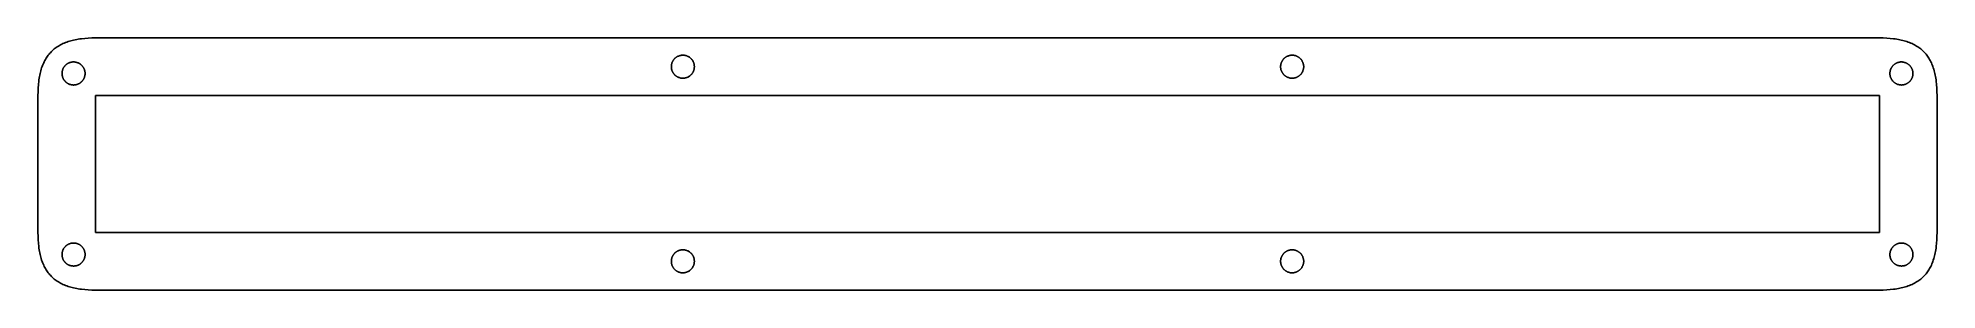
# Model space of a CAD drawing. Header units: millimetres. Extents: x 499 to 763, y 110 to 145.
import ezdxf

# ---------------------------------------------------------------- set-up
doc = ezdxf.new("R2010")
doc.units = ezdxf.units.MM
for name, color, linetype, true_color in [('bigger_exterior', 76, 'Continuous', 0x307816), ('interio_boundary', 76, 'Continuous', 0x307816), ('new_screws_big', 76, 'Continuous', 0x307816)]:
    doc.layers.add(name, color=color, linetype=linetype, true_color=true_color)

msp = doc.modelspace()

# ---------------------------------------------------------------- linework, layer by layer
at = {"layer": 'bigger_exterior'}
for p, q in [((500.41, 142.51), (500.3, 142.37)), ((500.51, 142.64), (500.41, 142.51)), ((500.62, 142.77), (500.51, 142.64)), ((500.74, 142.9), (500.62, 142.77)), ((500.86, 143.02), (500.74, 142.9)), ((500.98, 143.14), (500.86, 143.02)), ((501.11, 143.26), (500.98, 143.14)), ((501.24, 143.37), (501.11, 143.26)), ((501.38, 143.48), (501.24, 143.37)), ((501.52, 143.58), (501.38, 143.48)), ((501.66, 143.68), (501.52, 143.58)), ((501.81, 143.77), (501.66, 143.68)), ((501.96, 143.86), (501.81, 143.77)), ((502.12, 143.95), (501.96, 143.86)), ((502.28, 144.03), (502.12, 143.95)), ((502.45, 144.11), (502.28, 144.03)), ((502.62, 144.19), (502.45, 144.11)), ((502.79, 144.26), (502.62, 144.19)), ((502.97, 144.33), (502.79, 144.26)), ((503.15, 144.39), (502.97, 144.33)), ((503.34, 144.45), (503.15, 144.39)), ((503.53, 144.5), (503.34, 144.45)), ((503.73, 144.56), (503.53, 144.5)), ((503.93, 144.6), (503.73, 144.56)), ((504.14, 144.65), (503.93, 144.6)), ((504.35, 144.69), (504.14, 144.65)), ((504.57, 144.73), (504.35, 144.69)), ((504.79, 144.76), (504.57, 144.73)), ((505.01, 144.79), (504.79, 144.76)), ((505.47, 144.84), (505.01, 144.79)), ((505.96, 144.88), (505.47, 144.84)), ((506.46, 144.9), (505.96, 144.88)), ((506.98, 144.9), (506.46, 144.9)), ((754.63, 144.9), (506.98, 144.9)), ((755.15, 144.9), (754.63, 144.9)), ((755.65, 144.88), (755.15, 144.9)), ((756.13, 144.84), (755.65, 144.88)), ((756.6, 144.79), (756.13, 144.84)), ((756.82, 144.76), (756.6, 144.79)), ((757.04, 144.73), (756.82, 144.76)), ((757.26, 144.69), (757.04, 144.73)), ((757.47, 144.65), (757.26, 144.69)), ((757.67, 144.6), (757.47, 144.65)), ((757.88, 144.56), (757.67, 144.6)), ((758.07, 144.5), (757.88, 144.56)), ((758.27, 144.45), (758.07, 144.5)), ((758.45, 144.39), (758.27, 144.45)), ((758.64, 144.33), (758.45, 144.39)), ((758.82, 144.26), (758.64, 144.33)), ((758.99, 144.19), (758.82, 144.26)), ((759.16, 144.11), (758.99, 144.19)), ((759.33, 144.03), (759.16, 144.11)), ((759.49, 143.95), (759.33, 144.03)), ((759.65, 143.86), (759.49, 143.95)), ((759.8, 143.77), (759.65, 143.86)), ((759.95, 143.68), (759.8, 143.77)), ((760.09, 143.58), (759.95, 143.68)), ((760.23, 143.48), (760.09, 143.58)), ((760.37, 143.37), (760.23, 143.48)), ((760.5, 143.26), (760.37, 143.37)), ((760.63, 143.14), (760.5, 143.26)), ((760.75, 143.02), (760.63, 143.14)), ((760.87, 142.9), (760.75, 143.02)), ((760.98, 142.77), (760.87, 142.9)), ((761.1, 142.64), (760.98, 142.77)), ((761.2, 142.51), (761.1, 142.64)), ((761.3, 142.37), (761.2, 142.51)), ((499.23, 139.74), (499.19, 139.53)), ((499.28, 139.95), (499.23, 139.74)), ((499.33, 140.15), (499.28, 139.95)), ((499.38, 140.35), (499.33, 140.15)), ((499.43, 140.54), (499.38, 140.35)), ((499.49, 140.73), (499.43, 140.54)), ((499.56, 140.91), (499.49, 140.73)), ((499.62, 141.09), (499.56, 140.91)), ((499.69, 141.27), (499.62, 141.09)), ((499.77, 141.44), (499.69, 141.27)), ((499.85, 141.6), (499.77, 141.44)), ((499.93, 141.76), (499.85, 141.6)), ((500.02, 141.92), (499.93, 141.76)), ((500.11, 142.07), (500.02, 141.92)), ((500.2, 142.22), (500.11, 142.07)), ((500.3, 142.37), (500.2, 142.22)), ((761.4, 142.22), (761.3, 142.37)), ((761.5, 142.07), (761.4, 142.22)), ((761.59, 141.92), (761.5, 142.07)), ((761.68, 141.76), (761.59, 141.92)), ((761.76, 141.6), (761.68, 141.76)), ((761.84, 141.44), (761.76, 141.6)), ((761.91, 141.27), (761.84, 141.44)), ((761.98, 141.09), (761.91, 141.27)), ((762.05, 140.91), (761.98, 141.09)), ((762.11, 140.73), (762.05, 140.91)), ((762.17, 140.54), (762.11, 140.73)), ((762.23, 140.35), (762.17, 140.54)), ((762.28, 140.15), (762.23, 140.35)), ((762.33, 139.95), (762.28, 140.15)), ((762.38, 139.74), (762.33, 139.95)), ((762.42, 139.53), (762.38, 139.74)), ((498.99, 137.42), (498.98, 136.9)), ((499.01, 137.93), (498.99, 137.42)), ((499.04, 138.41), (499.01, 137.93)), ((499.09, 138.87), (499.04, 138.41)), ((499.12, 139.1), (499.09, 138.87)), ((499.15, 139.32), (499.12, 139.1)), ((499.19, 139.53), (499.15, 139.32)), ((762.45, 139.32), (762.42, 139.53)), ((762.49, 139.1), (762.45, 139.32)), ((762.52, 138.87), (762.49, 139.1)), ((762.57, 138.41), (762.52, 138.87)), ((762.6, 137.93), (762.57, 138.41)), ((762.62, 137.42), (762.6, 137.93)), ((762.63, 136.9), (762.62, 137.42)), ((498.98, 136.9), (498.98, 117.85)), ((762.63, 117.85), (762.63, 136.9)), ((498.98, 117.85), (498.99, 117.33)), ((498.99, 117.33), (499.01, 116.83)), ((499.01, 116.83), (499.04, 116.35)), ((499.04, 116.35), (499.09, 115.89)), ((762.52, 115.89), (762.57, 116.35)), ((762.57, 116.35), (762.6, 116.83)), ((762.6, 116.83), (762.62, 117.33)), ((762.62, 117.33), (762.63, 117.85)), ((499.09, 115.89), (499.12, 115.66)), ((499.12, 115.66), (499.15, 115.44)), ((499.15, 115.44), (499.19, 115.23)), ((499.19, 115.23), (499.23, 115.01)), ((499.23, 115.01), (499.28, 114.81)), ((499.28, 114.81), (499.33, 114.61)), ((499.33, 114.61), (499.38, 114.41)), ((499.38, 114.41), (499.43, 114.22)), ((499.43, 114.22), (499.49, 114.03)), ((499.49, 114.03), (499.56, 113.84)), ((499.56, 113.84), (499.62, 113.67)), ((499.62, 113.67), (499.69, 113.49)), ((499.69, 113.49), (499.77, 113.32)), ((761.84, 113.32), (761.91, 113.49)), ((761.91, 113.49), (761.98, 113.67)), ((761.98, 113.67), (762.05, 113.84)), ((762.05, 113.84), (762.11, 114.03)), ((762.11, 114.03), (762.17, 114.22)), ((762.17, 114.22), (762.23, 114.41)), ((762.23, 114.41), (762.28, 114.61)), ((762.28, 114.61), (762.33, 114.81)), ((762.33, 114.81), (762.38, 115.01)), ((762.38, 115.01), (762.42, 115.23)), ((762.42, 115.23), (762.45, 115.44)), ((762.45, 115.44), (762.49, 115.66)), ((762.49, 115.66), (762.52, 115.89)), ((499.77, 113.32), (499.85, 113.15)), ((499.85, 113.15), (499.93, 112.99)), ((499.93, 112.99), (500.02, 112.84)), ((500.02, 112.84), (500.11, 112.68)), ((500.11, 112.68), (500.2, 112.53)), ((500.2, 112.53), (500.3, 112.39)), ((500.3, 112.39), (500.41, 112.25)), ((500.41, 112.25), (500.51, 112.11)), ((500.51, 112.11), (500.62, 111.98)), ((500.62, 111.98), (500.74, 111.86)), ((500.74, 111.86), (500.86, 111.73)), ((500.86, 111.73), (500.98, 111.61)), ((500.98, 111.61), (501.11, 111.5)), ((501.11, 111.5), (501.24, 111.39)), ((501.24, 111.39), (501.38, 111.28)), ((501.38, 111.28), (501.52, 111.18)), ((501.52, 111.18), (501.66, 111.08)), ((501.66, 111.08), (501.81, 110.98)), ((501.81, 110.98), (501.96, 110.89)), ((501.96, 110.89), (502.12, 110.81)), ((502.12, 110.81), (502.28, 110.72)), ((759.33, 110.72), (759.49, 110.81)), ((759.49, 110.81), (759.65, 110.89)), ((759.65, 110.89), (759.8, 110.98)), ((759.8, 110.98), (759.95, 111.08)), ((759.95, 111.08), (760.09, 111.18)), ((760.09, 111.18), (760.23, 111.28)), ((760.23, 111.28), (760.37, 111.39)), ((760.37, 111.39), (760.5, 111.5)), ((760.5, 111.5), (760.63, 111.61)), ((760.63, 111.61), (760.75, 111.73)), ((760.75, 111.73), (760.87, 111.86)), ((760.87, 111.86), (760.98, 111.98)), ((760.98, 111.98), (761.1, 112.11)), ((761.1, 112.11), (761.2, 112.25)), ((761.2, 112.25), (761.3, 112.39)), ((761.3, 112.39), (761.4, 112.53)), ((761.4, 112.53), (761.5, 112.68)), ((761.5, 112.68), (761.59, 112.84)), ((761.59, 112.84), (761.68, 112.99)), ((761.68, 112.99), (761.76, 113.15)), ((761.76, 113.15), (761.84, 113.32)), ((502.28, 110.72), (502.45, 110.64)), ((502.45, 110.64), (502.62, 110.57)), ((502.62, 110.57), (502.79, 110.5)), ((502.79, 110.5), (502.97, 110.43)), ((502.97, 110.43), (503.15, 110.37)), ((503.15, 110.37), (503.34, 110.31)), ((503.34, 110.31), (503.53, 110.25)), ((503.53, 110.25), (503.73, 110.2)), ((503.73, 110.2), (503.93, 110.15)), ((503.93, 110.15), (504.14, 110.11)), ((504.14, 110.11), (504.35, 110.07)), ((504.35, 110.07), (504.57, 110.03)), ((504.57, 110.03), (504.79, 109.99)), ((504.79, 109.99), (505.01, 109.96)), ((505.01, 109.96), (505.47, 109.92)), ((505.47, 109.92), (505.96, 109.88)), ((505.96, 109.88), (506.46, 109.86)), ((506.46, 109.86), (506.98, 109.85)), ((506.98, 109.85), (754.63, 109.85)), ((754.63, 109.85), (755.15, 109.86)), ((755.15, 109.86), (755.65, 109.88)), ((755.65, 109.88), (756.13, 109.92)), ((756.13, 109.92), (756.6, 109.96)), ((756.6, 109.96), (756.82, 109.99)), ((756.82, 109.99), (757.04, 110.03)), ((757.04, 110.03), (757.26, 110.07)), ((757.26, 110.07), (757.47, 110.11)), ((757.47, 110.11), (757.67, 110.15)), ((757.67, 110.15), (757.88, 110.2)), ((757.88, 110.2), (758.07, 110.25)), ((758.07, 110.25), (758.27, 110.31)), ((758.27, 110.31), (758.45, 110.37)), ((758.45, 110.37), (758.64, 110.43)), ((758.64, 110.43), (758.82, 110.5)), ((758.82, 110.5), (758.99, 110.57)), ((758.99, 110.57), (759.16, 110.64)), ((759.16, 110.64), (759.33, 110.72))]:
    msp.add_line(p, q, dxfattribs=at)
at = {"layer": 'interio_boundary'}
for p, q in [((754.63, 136.9), (506.98, 136.9)), ((506.98, 136.9), (506.98, 117.85)), ((754.63, 117.85), (754.63, 136.9)), ((506.98, 117.85), (754.63, 117.85))]:
    msp.add_line(p, q, dxfattribs=at)
at = {"layer": 'new_screws_big'}
for p, q in [((587.87, 142.37), (587.82, 142.35)), ((587.93, 142.39), (587.87, 142.37)), ((587.98, 142.41), (587.93, 142.39)), ((588.03, 142.43), (587.98, 142.41)), ((588.08, 142.45), (588.03, 142.43)), ((588.14, 142.46), (588.08, 142.45)), ((588.19, 142.47), (588.14, 142.46)), ((588.25, 142.48), (588.19, 142.47)), ((588.3, 142.49), (588.25, 142.48)), ((588.36, 142.5), (588.3, 142.49)), ((588.41, 142.5), (588.36, 142.5)), ((588.47, 142.5), (588.41, 142.5)), ((588.52, 142.5), (588.47, 142.5)), ((588.58, 142.5), (588.52, 142.5)), ((588.63, 142.5), (588.58, 142.5)), ((588.69, 142.49), (588.63, 142.5)), ((588.74, 142.49), (588.69, 142.49)), ((588.8, 142.48), (588.74, 142.49)), ((588.85, 142.47), (588.8, 142.48)), ((588.91, 142.45), (588.85, 142.47)), ((588.96, 142.44), (588.91, 142.45)), ((589.01, 142.42), (588.96, 142.44)), ((589.07, 142.4), (589.01, 142.42)), ((589.12, 142.38), (589.07, 142.4)), ((589.17, 142.36), (589.12, 142.38)), ((672.46, 142.37), (672.41, 142.35)), ((672.52, 142.39), (672.46, 142.37)), ((672.57, 142.41), (672.52, 142.39)), ((672.62, 142.43), (672.57, 142.41)), ((672.67, 142.45), (672.62, 142.43)), ((672.73, 142.46), (672.67, 142.45)), ((672.78, 142.47), (672.73, 142.46)), ((672.84, 142.48), (672.78, 142.47)), ((672.89, 142.49), (672.84, 142.48)), ((672.95, 142.5), (672.89, 142.49)), ((673, 142.5), (672.95, 142.5)), ((673.06, 142.5), (673, 142.5)), ((673.11, 142.5), (673.06, 142.5)), ((673.17, 142.5), (673.11, 142.5)), ((673.22, 142.5), (673.17, 142.5)), ((673.28, 142.49), (673.22, 142.5)), ((673.33, 142.49), (673.28, 142.49)), ((673.39, 142.48), (673.33, 142.49)), ((673.44, 142.47), (673.39, 142.48)), ((673.5, 142.45), (673.44, 142.47)), ((673.55, 142.44), (673.5, 142.45)), ((673.6, 142.42), (673.55, 142.44)), ((673.66, 142.4), (673.6, 142.42)), ((673.71, 142.38), (673.66, 142.4)), ((673.76, 142.36), (673.71, 142.38)), ((502.33, 140.16), (502.32, 140.1)), ((502.32, 140.1), (502.32, 140.05)), ((502.32, 140.05), (502.32, 139.99)), ((502.32, 139.99), (502.32, 139.94)), ((502.32, 139.94), (502.32, 139.88)), ((502.32, 139.88), (502.32, 139.83)), ((502.32, 139.83), (502.33, 139.77)), ((502.34, 140.21), (502.33, 140.16)), ((502.33, 139.77), (502.34, 139.71)), ((502.35, 140.27), (502.34, 140.21)), ((502.36, 140.32), (502.35, 140.27)), ((502.37, 140.38), (502.36, 140.32)), ((502.39, 140.43), (502.37, 140.38)), ((502.4, 140.48), (502.39, 140.43)), ((502.42, 140.53), (502.4, 140.48)), ((502.44, 140.59), (502.42, 140.53)), ((502.47, 140.64), (502.44, 140.59)), ((502.49, 140.69), (502.47, 140.64)), ((502.52, 140.74), (502.49, 140.69)), ((502.54, 140.78), (502.52, 140.74)), ((502.57, 140.83), (502.54, 140.78)), ((502.6, 140.88), (502.57, 140.83)), ((502.64, 140.92), (502.6, 140.88)), ((502.67, 140.97), (502.64, 140.92)), ((502.71, 141.01), (502.67, 140.97)), ((502.74, 141.05), (502.71, 141.01)), ((502.78, 141.09), (502.74, 141.05)), ((502.82, 141.13), (502.78, 141.09)), ((502.86, 141.17), (502.82, 141.13)), ((502.91, 141.2), (502.86, 141.17)), ((502.95, 141.24), (502.91, 141.2)), ((502.99, 141.27), (502.95, 141.24)), ((503.04, 141.3), (502.99, 141.27)), ((503.09, 141.33), (503.04, 141.3)), ((503.13, 141.36), (503.09, 141.33)), ((503.18, 141.38), (503.13, 141.36)), ((503.23, 141.41), (503.18, 141.38)), ((503.28, 141.43), (503.23, 141.41)), ((503.33, 141.45), (503.28, 141.43)), ((503.39, 141.47), (503.33, 141.45)), ((503.44, 141.49), (503.39, 141.47)), ((503.49, 141.51), (503.44, 141.49)), ((503.55, 141.52), (503.49, 141.51)), ((503.6, 141.53), (503.55, 141.52)), ((503.66, 141.54), (503.6, 141.53)), ((503.71, 141.55), (503.66, 141.54)), ((503.77, 141.56), (503.71, 141.55)), ((503.82, 141.56), (503.77, 141.56)), ((503.88, 141.56), (503.82, 141.56)), ((503.93, 141.56), (503.88, 141.56)), ((503.99, 141.56), (503.93, 141.56)), ((504.04, 141.56), (503.99, 141.56)), ((504.1, 141.55), (504.04, 141.56)), ((504.15, 141.55), (504.1, 141.55)), ((504.21, 141.54), (504.15, 141.55)), ((504.26, 141.53), (504.21, 141.54)), ((504.32, 141.51), (504.26, 141.53)), ((504.37, 141.5), (504.32, 141.51)), ((504.42, 141.48), (504.37, 141.5)), ((504.48, 141.46), (504.42, 141.48)), ((504.53, 141.44), (504.48, 141.46)), ((504.58, 141.42), (504.53, 141.44)), ((504.63, 141.4), (504.58, 141.42)), ((504.68, 141.37), (504.63, 141.4)), ((504.73, 141.34), (504.68, 141.37)), ((504.77, 141.32), (504.73, 141.34)), ((504.82, 141.29), (504.77, 141.32)), ((504.87, 141.25), (504.82, 141.29)), ((504.91, 141.22), (504.87, 141.25)), ((504.95, 141.18), (504.91, 141.22)), ((504.99, 141.15), (504.95, 141.18)), ((505.03, 141.11), (504.99, 141.15)), ((505.07, 141.07), (505.03, 141.11)), ((505.11, 141.03), (505.07, 141.07)), ((505.15, 140.99), (505.11, 141.03)), ((505.18, 140.94), (505.15, 140.99)), ((505.22, 140.9), (505.18, 140.94)), ((505.25, 140.85), (505.22, 140.9)), ((505.28, 140.81), (505.25, 140.85)), ((505.31, 140.76), (505.28, 140.81)), ((505.33, 140.71), (505.31, 140.76)), ((505.36, 140.66), (505.33, 140.71)), ((505.38, 140.61), (505.36, 140.66)), ((505.4, 140.56), (505.38, 140.61)), ((505.42, 140.51), (505.4, 140.56)), ((505.44, 140.46), (505.42, 140.51)), ((505.46, 140.4), (505.44, 140.46)), ((505.47, 140.35), (505.46, 140.4)), ((505.48, 140.29), (505.47, 140.35)), ((505.49, 140.24), (505.48, 140.29)), ((505.5, 140.19), (505.49, 140.24)), ((505.49, 139.69), (505.5, 139.74)), ((505.51, 140.13), (505.5, 140.19)), ((505.5, 139.74), (505.51, 139.8)), ((505.51, 140.07), (505.51, 140.13)), ((505.52, 140.02), (505.51, 140.07)), ((505.51, 139.85), (505.52, 139.91)), ((505.51, 139.8), (505.51, 139.85)), ((505.52, 139.96), (505.52, 140.02)), ((505.52, 139.91), (505.52, 139.96)), ((586.92, 141.1), (586.91, 141.04)), ((586.91, 141.04), (586.91, 140.99)), ((586.91, 140.99), (586.91, 140.93)), ((586.91, 140.93), (586.91, 140.88)), ((586.91, 140.88), (586.91, 140.82)), ((586.91, 140.82), (586.91, 140.76)), ((586.91, 140.76), (586.92, 140.71)), ((586.93, 141.15), (586.92, 141.1)), ((586.92, 140.71), (586.93, 140.65)), ((586.94, 141.21), (586.93, 141.15)), ((586.93, 140.65), (586.94, 140.6)), ((586.95, 141.26), (586.94, 141.21)), ((586.94, 140.6), (586.95, 140.55)), ((586.96, 141.31), (586.95, 141.26)), ((586.95, 140.55), (586.96, 140.49)), ((586.98, 141.37), (586.96, 141.31)), ((586.96, 140.49), (586.98, 140.44)), ((586.99, 141.42), (586.98, 141.37)), ((586.98, 140.44), (586.99, 140.38)), ((587.01, 141.47), (586.99, 141.42)), ((586.99, 140.38), (587.01, 140.33)), ((587.03, 141.52), (587.01, 141.47)), ((587.01, 140.33), (587.03, 140.28)), ((587.06, 141.58), (587.03, 141.52)), ((587.03, 140.28), (587.06, 140.23)), ((587.08, 141.63), (587.06, 141.58)), ((587.06, 140.23), (587.08, 140.18)), ((587.11, 141.67), (587.08, 141.63)), ((587.08, 140.18), (587.11, 140.13)), ((587.13, 141.72), (587.11, 141.67)), ((587.11, 140.13), (587.13, 140.08)), ((587.16, 141.77), (587.13, 141.72)), ((587.13, 140.08), (587.16, 140.04)), ((587.19, 141.82), (587.16, 141.77)), ((587.16, 140.04), (587.19, 139.99)), ((587.23, 141.86), (587.19, 141.82)), ((587.19, 139.99), (587.23, 139.94)), ((587.26, 141.91), (587.23, 141.86)), ((587.23, 139.94), (587.26, 139.9)), ((587.3, 141.95), (587.26, 141.91)), ((587.26, 139.9), (587.3, 139.86)), ((587.33, 141.99), (587.3, 141.95)), ((587.3, 139.86), (587.33, 139.82)), ((587.37, 142.03), (587.33, 141.99)), ((587.33, 139.82), (587.37, 139.78)), ((587.41, 142.07), (587.37, 142.03)), ((587.37, 139.78), (587.41, 139.74)), ((587.45, 142.11), (587.41, 142.07)), ((587.41, 139.74), (587.45, 139.7)), ((587.5, 142.14), (587.45, 142.11)), ((587.54, 142.18), (587.5, 142.14)), ((587.58, 142.21), (587.54, 142.18)), ((587.63, 142.24), (587.58, 142.21)), ((587.68, 142.27), (587.63, 142.24)), ((587.72, 142.3), (587.68, 142.27)), ((587.77, 142.32), (587.72, 142.3)), ((587.82, 142.35), (587.77, 142.32)), ((589.22, 142.34), (589.17, 142.36)), ((589.27, 142.31), (589.22, 142.34)), ((589.32, 142.28), (589.27, 142.31)), ((589.36, 142.26), (589.32, 142.28)), ((589.41, 142.22), (589.36, 142.26)), ((589.46, 142.19), (589.41, 142.22)), ((589.5, 142.16), (589.46, 142.19)), ((589.54, 142.12), (589.5, 142.16)), ((589.58, 142.09), (589.54, 142.12)), ((589.63, 142.05), (589.58, 142.09)), ((589.58, 139.72), (589.63, 139.76)), ((589.66, 142.01), (589.63, 142.05)), ((589.63, 139.76), (589.66, 139.8)), ((589.7, 141.97), (589.66, 142.01)), ((589.66, 139.8), (589.7, 139.84)), ((589.74, 141.93), (589.7, 141.97)), ((589.7, 139.84), (589.74, 139.88)), ((589.77, 141.88), (589.74, 141.93)), ((589.74, 139.88), (589.77, 139.92)), ((589.81, 141.84), (589.77, 141.88)), ((589.77, 139.92), (589.81, 139.97)), ((589.84, 141.79), (589.81, 141.84)), ((589.81, 139.97), (589.84, 140.01)), ((589.87, 141.75), (589.84, 141.79)), ((589.84, 140.01), (589.87, 140.06)), ((589.9, 141.7), (589.87, 141.75)), ((589.87, 140.06), (589.9, 140.11)), ((589.92, 141.65), (589.9, 141.7)), ((589.9, 140.11), (589.92, 140.16)), ((589.95, 141.6), (589.92, 141.65)), ((589.92, 140.16), (589.95, 140.21)), ((589.97, 141.55), (589.95, 141.6)), ((589.95, 140.21), (589.97, 140.26)), ((589.99, 141.5), (589.97, 141.55)), ((589.97, 140.26), (589.99, 140.31)), ((590.01, 141.45), (589.99, 141.5)), ((589.99, 140.31), (590.01, 140.36)), ((590.03, 141.39), (590.01, 141.45)), ((590.01, 140.36), (590.03, 140.41)), ((590.05, 141.34), (590.03, 141.39)), ((590.03, 140.41), (590.05, 140.46)), ((590.06, 141.29), (590.05, 141.34)), ((590.05, 140.46), (590.06, 140.52)), ((590.07, 141.23), (590.06, 141.29)), ((590.06, 140.52), (590.07, 140.57)), ((590.08, 141.18), (590.07, 141.23)), ((590.07, 140.57), (590.08, 140.63)), ((590.09, 141.12), (590.08, 141.18)), ((590.08, 140.63), (590.09, 140.68)), ((590.1, 141.07), (590.09, 141.12)), ((590.09, 140.68), (590.1, 140.74)), ((590.1, 141.01), (590.1, 141.07)), ((590.11, 140.96), (590.1, 141.01)), ((590.1, 140.79), (590.11, 140.85)), ((590.1, 140.74), (590.1, 140.79)), ((590.11, 140.9), (590.11, 140.96)), ((590.11, 140.85), (590.11, 140.9)), ((671.51, 141.1), (671.5, 141.04)), ((671.5, 141.04), (671.5, 140.99)), ((671.5, 140.99), (671.5, 140.93)), ((671.5, 140.93), (671.5, 140.88)), ((671.5, 140.88), (671.5, 140.82)), ((671.5, 140.82), (671.5, 140.76)), ((671.5, 140.76), (671.51, 140.71)), ((671.52, 141.15), (671.51, 141.1)), ((671.51, 140.71), (671.52, 140.65)), ((671.53, 141.21), (671.52, 141.15)), ((671.52, 140.65), (671.53, 140.6)), ((671.54, 141.26), (671.53, 141.21)), ((671.53, 140.6), (671.54, 140.55)), ((671.55, 141.31), (671.54, 141.26)), ((671.54, 140.55), (671.55, 140.49)), ((671.57, 141.37), (671.55, 141.31)), ((671.55, 140.49), (671.57, 140.44)), ((671.59, 141.42), (671.57, 141.37)), ((671.57, 140.44), (671.59, 140.38)), ((671.6, 141.47), (671.59, 141.42)), ((671.59, 140.38), (671.6, 140.33)), ((671.62, 141.52), (671.6, 141.47)), ((671.6, 140.33), (671.62, 140.28)), ((671.65, 141.58), (671.62, 141.52)), ((671.62, 140.28), (671.65, 140.23)), ((671.67, 141.63), (671.65, 141.58)), ((671.65, 140.23), (671.67, 140.18)), ((671.7, 141.67), (671.67, 141.63)), ((671.67, 140.18), (671.7, 140.13)), ((671.73, 141.72), (671.7, 141.67)), ((671.7, 140.13), (671.73, 140.08)), ((671.75, 141.77), (671.73, 141.72)), ((671.73, 140.08), (671.75, 140.04)), ((671.79, 141.82), (671.75, 141.77)), ((671.75, 140.04), (671.79, 139.99)), ((671.82, 141.86), (671.79, 141.82)), ((671.79, 139.99), (671.82, 139.94)), ((671.85, 141.91), (671.82, 141.86)), ((671.82, 139.94), (671.85, 139.9)), ((671.89, 141.95), (671.85, 141.91)), ((671.85, 139.9), (671.89, 139.86)), ((671.92, 141.99), (671.89, 141.95)), ((671.89, 139.86), (671.92, 139.82)), ((671.96, 142.03), (671.92, 141.99)), ((671.92, 139.82), (671.96, 139.78)), ((672, 142.07), (671.96, 142.03)), ((671.96, 139.78), (672, 139.74)), ((672.04, 142.11), (672, 142.07)), ((672, 139.74), (672.04, 139.7)), ((672.09, 142.14), (672.04, 142.11)), ((672.13, 142.18), (672.09, 142.14)), ((672.17, 142.21), (672.13, 142.18)), ((672.22, 142.24), (672.17, 142.21)), ((672.27, 142.27), (672.22, 142.24)), ((672.32, 142.3), (672.27, 142.27)), ((672.36, 142.32), (672.32, 142.3)), ((672.41, 142.35), (672.36, 142.32)), ((673.81, 142.34), (673.76, 142.36)), ((673.86, 142.31), (673.81, 142.34)), ((673.91, 142.28), (673.86, 142.31)), ((673.95, 142.26), (673.91, 142.28)), ((674, 142.22), (673.95, 142.26)), ((674.05, 142.19), (674, 142.22)), ((674.09, 142.16), (674.05, 142.19)), ((674.13, 142.12), (674.09, 142.16)), ((674.18, 142.09), (674.13, 142.12)), ((674.22, 142.05), (674.18, 142.09)), ((674.18, 139.72), (674.22, 139.76)), ((674.25, 142.01), (674.22, 142.05)), ((674.22, 139.76), (674.25, 139.8)), ((674.29, 141.97), (674.25, 142.01)), ((674.25, 139.8), (674.29, 139.84)), ((674.33, 141.93), (674.29, 141.97)), ((674.29, 139.84), (674.33, 139.88)), ((674.36, 141.88), (674.33, 141.93)), ((674.33, 139.88), (674.36, 139.92)), ((674.4, 141.84), (674.36, 141.88)), ((674.36, 139.92), (674.4, 139.97)), ((674.43, 141.79), (674.4, 141.84)), ((674.4, 139.97), (674.43, 140.01)), ((674.46, 141.75), (674.43, 141.79)), ((674.43, 140.01), (674.46, 140.06)), ((674.49, 141.7), (674.46, 141.75)), ((674.46, 140.06), (674.49, 140.11)), ((674.51, 141.65), (674.49, 141.7)), ((674.49, 140.11), (674.51, 140.16)), ((674.54, 141.6), (674.51, 141.65)), ((674.51, 140.16), (674.54, 140.21)), ((674.56, 141.55), (674.54, 141.6)), ((674.54, 140.21), (674.56, 140.26)), ((674.58, 141.5), (674.56, 141.55)), ((674.56, 140.26), (674.58, 140.31)), ((674.6, 141.45), (674.58, 141.5)), ((674.58, 140.31), (674.6, 140.36)), ((674.62, 141.39), (674.6, 141.45)), ((674.6, 140.36), (674.62, 140.41)), ((674.64, 141.34), (674.62, 141.39)), ((674.62, 140.41), (674.64, 140.46)), ((674.65, 141.29), (674.64, 141.34)), ((674.64, 140.46), (674.65, 140.52)), ((674.66, 141.23), (674.65, 141.29)), ((674.65, 140.52), (674.66, 140.57)), ((674.67, 141.18), (674.66, 141.23)), ((674.66, 140.57), (674.67, 140.63)), ((674.68, 141.12), (674.67, 141.18)), ((674.67, 140.63), (674.68, 140.68)), ((674.69, 141.07), (674.68, 141.12)), ((674.68, 140.68), (674.69, 140.74)), ((674.7, 141.01), (674.69, 141.07)), ((674.69, 140.74), (674.7, 140.79)), ((674.7, 140.96), (674.7, 141.01)), ((674.7, 140.9), (674.7, 140.96)), ((674.7, 140.85), (674.7, 140.9)), ((674.7, 140.79), (674.7, 140.85)), ((756.1, 140.1), (756.09, 140.05)), ((756.09, 140.05), (756.09, 139.99)), ((756.09, 139.99), (756.09, 139.94)), ((756.09, 139.94), (756.09, 139.88)), ((756.09, 139.88), (756.1, 139.83)), ((756.11, 140.21), (756.1, 140.16)), ((756.1, 140.16), (756.1, 140.1)), ((756.1, 139.83), (756.1, 139.77)), ((756.1, 139.77), (756.11, 139.71)), ((756.12, 140.27), (756.11, 140.21)), ((756.13, 140.32), (756.12, 140.27)), ((756.14, 140.38), (756.13, 140.32)), ((756.16, 140.43), (756.14, 140.38)), ((756.18, 140.48), (756.16, 140.43)), ((756.19, 140.53), (756.18, 140.48)), ((756.22, 140.59), (756.19, 140.53)), ((756.24, 140.64), (756.22, 140.59)), ((756.26, 140.69), (756.24, 140.64)), ((756.29, 140.74), (756.26, 140.69)), ((756.32, 140.78), (756.29, 140.74)), ((756.34, 140.83), (756.32, 140.78)), ((756.38, 140.88), (756.34, 140.83)), ((756.41, 140.92), (756.38, 140.88)), ((756.44, 140.97), (756.41, 140.92)), ((756.48, 141.01), (756.44, 140.97)), ((756.51, 141.05), (756.48, 141.01)), ((756.55, 141.09), (756.51, 141.05)), ((756.59, 141.13), (756.55, 141.09)), ((756.63, 141.17), (756.59, 141.13)), ((756.68, 141.2), (756.63, 141.17)), ((756.72, 141.24), (756.68, 141.2)), ((756.76, 141.27), (756.72, 141.24)), ((756.81, 141.3), (756.76, 141.27)), ((756.86, 141.33), (756.81, 141.3)), ((756.91, 141.36), (756.86, 141.33)), ((756.95, 141.38), (756.91, 141.36)), ((757, 141.41), (756.95, 141.38)), ((757.05, 141.43), (757, 141.41)), ((757.11, 141.45), (757.05, 141.43)), ((757.16, 141.47), (757.11, 141.45)), ((757.21, 141.49), (757.16, 141.47)), ((757.26, 141.51), (757.21, 141.49)), ((757.32, 141.52), (757.26, 141.51)), ((757.37, 141.53), (757.32, 141.52)), ((757.43, 141.54), (757.37, 141.53)), ((757.48, 141.55), (757.43, 141.54)), ((757.54, 141.56), (757.48, 141.55)), ((757.59, 141.56), (757.54, 141.56)), ((757.65, 141.56), (757.59, 141.56)), ((757.7, 141.56), (757.65, 141.56)), ((757.76, 141.56), (757.7, 141.56)), ((757.81, 141.56), (757.76, 141.56)), ((757.87, 141.55), (757.81, 141.56)), ((757.92, 141.55), (757.87, 141.55)), ((757.98, 141.54), (757.92, 141.55)), ((758.03, 141.53), (757.98, 141.54)), ((758.09, 141.51), (758.03, 141.53)), ((758.14, 141.5), (758.09, 141.51)), ((758.19, 141.48), (758.14, 141.5)), ((758.25, 141.46), (758.19, 141.48)), ((758.3, 141.44), (758.25, 141.46)), ((758.35, 141.42), (758.3, 141.44)), ((758.4, 141.4), (758.35, 141.42)), ((758.45, 141.37), (758.4, 141.4)), ((758.5, 141.34), (758.45, 141.37)), ((758.54, 141.32), (758.5, 141.34)), ((758.59, 141.29), (758.54, 141.32)), ((758.64, 141.25), (758.59, 141.29)), ((758.68, 141.22), (758.64, 141.25)), ((758.72, 141.18), (758.68, 141.22)), ((758.77, 141.15), (758.72, 141.18)), ((758.81, 141.11), (758.77, 141.15)), ((758.85, 141.07), (758.81, 141.11)), ((758.88, 141.03), (758.85, 141.07)), ((758.92, 140.99), (758.88, 141.03)), ((758.95, 140.94), (758.92, 140.99)), ((758.99, 140.9), (758.95, 140.94)), ((759.02, 140.85), (758.99, 140.9)), ((759.05, 140.81), (759.02, 140.85)), ((759.08, 140.76), (759.05, 140.81)), ((759.1, 140.71), (759.08, 140.76)), ((759.13, 140.66), (759.1, 140.71)), ((759.15, 140.61), (759.13, 140.66)), ((759.17, 140.56), (759.15, 140.61)), ((759.19, 140.51), (759.17, 140.56)), ((759.21, 140.46), (759.19, 140.51)), ((759.23, 140.4), (759.21, 140.46)), ((759.24, 140.35), (759.23, 140.4)), ((759.25, 140.29), (759.24, 140.35)), ((759.27, 140.24), (759.25, 140.29)), ((759.27, 140.19), (759.27, 140.24)), ((759.28, 140.13), (759.27, 140.19)), ((759.27, 139.74), (759.28, 139.8)), ((759.27, 139.69), (759.27, 139.74)), ((759.29, 140.07), (759.28, 140.13)), ((759.28, 139.8), (759.29, 139.85)), ((759.29, 140.02), (759.29, 140.07)), ((759.29, 139.96), (759.29, 140.02)), ((759.29, 139.91), (759.29, 139.96)), ((759.29, 139.85), (759.29, 139.91)), ((502.34, 139.71), (502.35, 139.66)), ((502.35, 139.66), (502.36, 139.61)), ((502.36, 139.61), (502.37, 139.55)), ((502.37, 139.55), (502.39, 139.5)), ((502.39, 139.5), (502.4, 139.45)), ((502.4, 139.45), (502.42, 139.39)), ((502.42, 139.39), (502.44, 139.34)), ((502.44, 139.34), (502.47, 139.29)), ((502.47, 139.29), (502.49, 139.24)), ((502.49, 139.24), (502.52, 139.19)), ((502.52, 139.19), (502.54, 139.14)), ((502.54, 139.14), (502.57, 139.1)), ((502.57, 139.1), (502.6, 139.05)), ((502.6, 139.05), (502.64, 139.01)), ((502.64, 139.01), (502.67, 138.96)), ((502.67, 138.96), (502.71, 138.92)), ((502.71, 138.92), (502.74, 138.88)), ((502.74, 138.88), (502.78, 138.84)), ((502.78, 138.84), (502.82, 138.8)), ((502.82, 138.8), (502.86, 138.76)), ((502.86, 138.76), (502.91, 138.73)), ((502.91, 138.73), (502.95, 138.69)), ((502.95, 138.69), (502.99, 138.66)), ((502.99, 138.66), (503.04, 138.63)), ((503.04, 138.63), (503.09, 138.6)), ((503.09, 138.6), (503.13, 138.57)), ((503.13, 138.57), (503.18, 138.54)), ((503.18, 138.54), (503.23, 138.52)), ((503.23, 138.52), (503.28, 138.5)), ((503.28, 138.5), (503.33, 138.47)), ((503.33, 138.47), (503.39, 138.45)), ((503.39, 138.45), (503.44, 138.44)), ((503.44, 138.44), (503.49, 138.42)), ((503.49, 138.42), (503.55, 138.41)), ((503.55, 138.41), (503.6, 138.4)), ((503.6, 138.4), (503.66, 138.39)), ((503.66, 138.39), (503.71, 138.38)), ((503.71, 138.38), (503.77, 138.37)), ((503.77, 138.37), (503.82, 138.37)), ((503.82, 138.37), (503.88, 138.36)), ((503.88, 138.36), (503.93, 138.36)), ((503.93, 138.36), (503.99, 138.37)), ((503.99, 138.37), (504.04, 138.37)), ((504.04, 138.37), (504.1, 138.37)), ((504.1, 138.37), (504.15, 138.38)), ((504.15, 138.38), (504.21, 138.39)), ((504.21, 138.39), (504.26, 138.4)), ((504.26, 138.4), (504.32, 138.41)), ((504.32, 138.41), (504.37, 138.43)), ((504.37, 138.43), (504.42, 138.45)), ((504.42, 138.45), (504.48, 138.46)), ((504.48, 138.46), (504.53, 138.48)), ((504.53, 138.48), (504.58, 138.51)), ((504.58, 138.51), (504.63, 138.53)), ((504.63, 138.53), (504.68, 138.56)), ((504.68, 138.56), (504.73, 138.58)), ((504.73, 138.58), (504.77, 138.61)), ((504.77, 138.61), (504.82, 138.64)), ((504.82, 138.64), (504.87, 138.67)), ((504.87, 138.67), (504.91, 138.71)), ((504.91, 138.71), (504.95, 138.74)), ((504.95, 138.74), (504.99, 138.78)), ((504.99, 138.78), (505.03, 138.82)), ((505.03, 138.82), (505.07, 138.86)), ((505.07, 138.86), (505.11, 138.9)), ((505.11, 138.9), (505.15, 138.94)), ((505.15, 138.94), (505.18, 138.98)), ((505.18, 138.98), (505.22, 139.03)), ((505.22, 139.03), (505.25, 139.07)), ((505.25, 139.07), (505.28, 139.12)), ((505.28, 139.12), (505.31, 139.17)), ((505.31, 139.17), (505.33, 139.22)), ((505.33, 139.22), (505.36, 139.27)), ((505.36, 139.27), (505.38, 139.32)), ((505.38, 139.32), (505.4, 139.37)), ((505.4, 139.37), (505.42, 139.42)), ((505.42, 139.42), (505.44, 139.47)), ((505.44, 139.47), (505.46, 139.53)), ((505.46, 139.53), (505.47, 139.58)), ((505.47, 139.58), (505.48, 139.63)), ((505.48, 139.63), (505.49, 139.69)), ((587.45, 139.7), (587.5, 139.66)), ((587.5, 139.66), (587.54, 139.63)), ((587.54, 139.63), (587.58, 139.6)), ((587.58, 139.6), (587.63, 139.57)), ((587.63, 139.57), (587.68, 139.54)), ((587.68, 139.54), (587.72, 139.51)), ((587.72, 139.51), (587.77, 139.48)), ((587.77, 139.48), (587.82, 139.46)), ((587.82, 139.46), (587.87, 139.43)), ((587.87, 139.43), (587.93, 139.41)), ((587.93, 139.41), (587.98, 139.39)), ((587.98, 139.39), (588.03, 139.38)), ((588.03, 139.38), (588.08, 139.36)), ((588.08, 139.36), (588.14, 139.35)), ((588.14, 139.35), (588.19, 139.33)), ((588.19, 139.33), (588.25, 139.32)), ((588.25, 139.32), (588.3, 139.32)), ((588.3, 139.32), (588.36, 139.31)), ((588.36, 139.31), (588.41, 139.31)), ((588.41, 139.31), (588.47, 139.3)), ((588.47, 139.3), (588.52, 139.3)), ((588.52, 139.3), (588.58, 139.3)), ((588.58, 139.3), (588.63, 139.31)), ((588.63, 139.31), (588.69, 139.31)), ((588.69, 139.31), (588.74, 139.32)), ((588.74, 139.32), (588.8, 139.33)), ((588.8, 139.33), (588.85, 139.34)), ((588.85, 139.34), (588.91, 139.35)), ((588.91, 139.35), (588.96, 139.37)), ((588.96, 139.37), (589.01, 139.38)), ((589.01, 139.38), (589.07, 139.4)), ((589.07, 139.4), (589.12, 139.42)), ((589.12, 139.42), (589.17, 139.45)), ((589.17, 139.45), (589.22, 139.47)), ((589.22, 139.47), (589.27, 139.49)), ((589.27, 139.49), (589.32, 139.52)), ((589.32, 139.52), (589.36, 139.55)), ((589.36, 139.55), (589.41, 139.58)), ((589.41, 139.58), (589.46, 139.61)), ((589.46, 139.61), (589.5, 139.65)), ((589.5, 139.65), (589.54, 139.68)), ((589.54, 139.68), (589.58, 139.72)), ((672.04, 139.7), (672.09, 139.66)), ((672.09, 139.66), (672.13, 139.63)), ((672.13, 139.63), (672.17, 139.6)), ((672.17, 139.6), (672.22, 139.57)), ((672.22, 139.57), (672.27, 139.54)), ((672.27, 139.54), (672.32, 139.51)), ((672.32, 139.51), (672.36, 139.48)), ((672.36, 139.48), (672.41, 139.46)), ((672.41, 139.46), (672.46, 139.43)), ((672.46, 139.43), (672.52, 139.41)), ((672.52, 139.41), (672.57, 139.39)), ((672.57, 139.39), (672.62, 139.38)), ((672.62, 139.38), (672.67, 139.36)), ((672.67, 139.36), (672.73, 139.35)), ((672.73, 139.35), (672.78, 139.33)), ((672.78, 139.33), (672.84, 139.32)), ((672.84, 139.32), (672.89, 139.32)), ((672.89, 139.32), (672.95, 139.31)), ((672.95, 139.31), (673, 139.31)), ((673, 139.31), (673.06, 139.3)), ((673.06, 139.3), (673.11, 139.3)), ((673.11, 139.3), (673.17, 139.3)), ((673.17, 139.3), (673.22, 139.31)), ((673.22, 139.31), (673.28, 139.31)), ((673.28, 139.31), (673.33, 139.32)), ((673.33, 139.32), (673.39, 139.33)), ((673.39, 139.33), (673.44, 139.34)), ((673.44, 139.34), (673.5, 139.35)), ((673.5, 139.35), (673.55, 139.37)), ((673.55, 139.37), (673.6, 139.38)), ((673.6, 139.38), (673.66, 139.4)), ((673.66, 139.4), (673.71, 139.42)), ((673.71, 139.42), (673.76, 139.45)), ((673.76, 139.45), (673.81, 139.47)), ((673.81, 139.47), (673.86, 139.49)), ((673.86, 139.49), (673.91, 139.52)), ((673.91, 139.52), (673.95, 139.55)), ((673.95, 139.55), (674, 139.58)), ((674, 139.58), (674.05, 139.61)), ((674.05, 139.61), (674.09, 139.65)), ((674.09, 139.65), (674.13, 139.68)), ((674.13, 139.68), (674.18, 139.72)), ((756.11, 139.71), (756.12, 139.66)), ((756.12, 139.66), (756.13, 139.61)), ((756.13, 139.61), (756.14, 139.55)), ((756.14, 139.55), (756.16, 139.5)), ((756.16, 139.5), (756.18, 139.45)), ((756.18, 139.45), (756.19, 139.39)), ((756.19, 139.39), (756.22, 139.34)), ((756.22, 139.34), (756.24, 139.29)), ((756.24, 139.29), (756.26, 139.24)), ((756.26, 139.24), (756.29, 139.19)), ((756.29, 139.19), (756.32, 139.14)), ((756.32, 139.14), (756.34, 139.1)), ((756.34, 139.1), (756.38, 139.05)), ((756.38, 139.05), (756.41, 139.01)), ((756.41, 139.01), (756.44, 138.96)), ((756.44, 138.96), (756.48, 138.92)), ((756.48, 138.92), (756.51, 138.88)), ((756.51, 138.88), (756.55, 138.84)), ((756.55, 138.84), (756.59, 138.8)), ((756.59, 138.8), (756.63, 138.76)), ((756.63, 138.76), (756.68, 138.73)), ((756.68, 138.73), (756.72, 138.69)), ((756.72, 138.69), (756.76, 138.66)), ((756.76, 138.66), (756.81, 138.63)), ((756.81, 138.63), (756.86, 138.6)), ((756.86, 138.6), (756.91, 138.57)), ((756.91, 138.57), (756.95, 138.54)), ((756.95, 138.54), (757, 138.52)), ((757, 138.52), (757.05, 138.5)), ((757.05, 138.5), (757.11, 138.47)), ((757.11, 138.47), (757.16, 138.45)), ((757.16, 138.45), (757.21, 138.44)), ((757.21, 138.44), (757.26, 138.42)), ((757.26, 138.42), (757.32, 138.41)), ((757.32, 138.41), (757.37, 138.4)), ((757.37, 138.4), (757.43, 138.39)), ((757.43, 138.39), (757.48, 138.38)), ((757.48, 138.38), (757.54, 138.37)), ((757.54, 138.37), (757.59, 138.37)), ((757.59, 138.37), (757.65, 138.36)), ((757.65, 138.36), (757.7, 138.36)), ((757.7, 138.36), (757.76, 138.37)), ((757.76, 138.37), (757.81, 138.37)), ((757.81, 138.37), (757.87, 138.37)), ((757.87, 138.37), (757.92, 138.38)), ((757.92, 138.38), (757.98, 138.39)), ((757.98, 138.39), (758.03, 138.4)), ((758.03, 138.4), (758.09, 138.41)), ((758.09, 138.41), (758.14, 138.43)), ((758.14, 138.43), (758.19, 138.45)), ((758.19, 138.45), (758.25, 138.46)), ((758.25, 138.46), (758.3, 138.48)), ((758.3, 138.48), (758.35, 138.51)), ((758.35, 138.51), (758.4, 138.53)), ((758.4, 138.53), (758.45, 138.56)), ((758.45, 138.56), (758.5, 138.58)), ((758.5, 138.58), (758.54, 138.61)), ((758.54, 138.61), (758.59, 138.64)), ((758.59, 138.64), (758.64, 138.67)), ((758.64, 138.67), (758.68, 138.71)), ((758.68, 138.71), (758.72, 138.74)), ((758.72, 138.74), (758.77, 138.78)), ((758.77, 138.78), (758.81, 138.82)), ((758.81, 138.82), (758.85, 138.86)), ((758.85, 138.86), (758.88, 138.9)), ((758.88, 138.9), (758.92, 138.94)), ((758.92, 138.94), (758.95, 138.98)), ((758.95, 138.98), (758.99, 139.03)), ((758.99, 139.03), (759.02, 139.07)), ((759.02, 139.07), (759.05, 139.12)), ((759.05, 139.12), (759.08, 139.17)), ((759.08, 139.17), (759.1, 139.22)), ((759.1, 139.22), (759.13, 139.27)), ((759.13, 139.27), (759.15, 139.32)), ((759.15, 139.32), (759.17, 139.37)), ((759.17, 139.37), (759.19, 139.42)), ((759.19, 139.42), (759.21, 139.47)), ((759.21, 139.47), (759.23, 139.53)), ((759.23, 139.53), (759.24, 139.58)), ((759.24, 139.58), (759.25, 139.63)), ((759.25, 139.63), (759.27, 139.69)), ((502.91, 116.03), (502.86, 115.99)), ((502.95, 116.07), (502.91, 116.03)), ((502.99, 116.1), (502.95, 116.07)), ((503.04, 116.13), (502.99, 116.1)), ((503.09, 116.16), (503.04, 116.13)), ((503.13, 116.19), (503.09, 116.16)), ((503.18, 116.21), (503.13, 116.19)), ((503.23, 116.24), (503.18, 116.21)), ((503.28, 116.26), (503.23, 116.24)), ((503.33, 116.28), (503.28, 116.26)), ((503.39, 116.3), (503.33, 116.28)), ((503.44, 116.32), (503.39, 116.3)), ((503.49, 116.33), (503.44, 116.32)), ((503.55, 116.35), (503.49, 116.33)), ((503.6, 116.36), (503.55, 116.35)), ((503.66, 116.37), (503.6, 116.36)), ((503.71, 116.38), (503.66, 116.37)), ((503.77, 116.39), (503.71, 116.38)), ((503.82, 116.39), (503.77, 116.39)), ((503.88, 116.39), (503.82, 116.39)), ((503.93, 116.39), (503.88, 116.39)), ((503.99, 116.39), (503.93, 116.39)), ((504.04, 116.39), (503.99, 116.39)), ((504.1, 116.38), (504.04, 116.39)), ((504.15, 116.38), (504.1, 116.38)), ((504.21, 116.37), (504.15, 116.38)), ((504.26, 116.35), (504.21, 116.37)), ((504.32, 116.34), (504.26, 116.35)), ((504.37, 116.33), (504.32, 116.34)), ((504.42, 116.31), (504.37, 116.33)), ((504.48, 116.29), (504.42, 116.31)), ((504.53, 116.27), (504.48, 116.29)), ((504.58, 116.25), (504.53, 116.27)), ((504.63, 116.23), (504.58, 116.25)), ((504.68, 116.2), (504.63, 116.23)), ((504.73, 116.17), (504.68, 116.2)), ((504.77, 116.14), (504.73, 116.17)), ((504.82, 116.11), (504.77, 116.14)), ((504.87, 116.08), (504.82, 116.11)), ((504.91, 116.05), (504.87, 116.08)), ((504.95, 116.01), (504.91, 116.05)), ((504.99, 115.98), (504.95, 116.01)), ((756.68, 116.03), (756.63, 115.99)), ((756.72, 116.07), (756.68, 116.03)), ((756.76, 116.1), (756.72, 116.07)), ((756.81, 116.13), (756.76, 116.1)), ((756.86, 116.16), (756.81, 116.13)), ((756.91, 116.19), (756.86, 116.16)), ((756.95, 116.21), (756.91, 116.19)), ((757, 116.24), (756.95, 116.21)), ((757.05, 116.26), (757, 116.24)), ((757.11, 116.28), (757.05, 116.26)), ((757.16, 116.3), (757.11, 116.28)), ((757.21, 116.32), (757.16, 116.3)), ((757.26, 116.33), (757.21, 116.32)), ((757.32, 116.35), (757.26, 116.33)), ((757.37, 116.36), (757.32, 116.35)), ((757.43, 116.37), (757.37, 116.36)), ((757.48, 116.38), (757.43, 116.37)), ((757.54, 116.39), (757.48, 116.38)), ((757.59, 116.39), (757.54, 116.39)), ((757.65, 116.39), (757.59, 116.39)), ((757.7, 116.39), (757.65, 116.39)), ((757.76, 116.39), (757.7, 116.39)), ((757.81, 116.39), (757.76, 116.39)), ((757.87, 116.38), (757.81, 116.39)), ((757.92, 116.38), (757.87, 116.38)), ((757.98, 116.37), (757.92, 116.38)), ((758.03, 116.35), (757.98, 116.37)), ((758.09, 116.34), (758.03, 116.35)), ((758.14, 116.33), (758.09, 116.34)), ((758.19, 116.31), (758.14, 116.33)), ((758.25, 116.29), (758.19, 116.31)), ((758.3, 116.27), (758.25, 116.29)), ((758.35, 116.25), (758.3, 116.27)), ((758.4, 116.23), (758.35, 116.25)), ((758.45, 116.2), (758.4, 116.23)), ((758.5, 116.17), (758.45, 116.2)), ((758.54, 116.14), (758.5, 116.17)), ((758.59, 116.11), (758.54, 116.14)), ((758.64, 116.08), (758.59, 116.11)), ((758.68, 116.05), (758.64, 116.08)), ((758.72, 116.01), (758.68, 116.05)), ((758.77, 115.98), (758.72, 116.01)), ((502.33, 114.99), (502.32, 114.93)), ((502.32, 114.93), (502.32, 114.88)), ((502.32, 114.88), (502.32, 114.82)), ((502.32, 114.82), (502.32, 114.76)), ((502.32, 114.76), (502.32, 114.71)), ((502.32, 114.71), (502.32, 114.65)), ((502.32, 114.65), (502.33, 114.6)), ((502.34, 115.04), (502.33, 114.99)), ((502.33, 114.6), (502.34, 114.54)), ((502.35, 115.1), (502.34, 115.04)), ((502.34, 114.54), (502.35, 114.49)), ((502.36, 115.15), (502.35, 115.1)), ((502.35, 114.49), (502.36, 114.43)), ((502.37, 115.2), (502.36, 115.15)), ((502.36, 114.43), (502.37, 114.38)), ((502.39, 115.26), (502.37, 115.2)), ((502.37, 114.38), (502.39, 114.33)), ((502.4, 115.31), (502.39, 115.26)), ((502.39, 114.33), (502.4, 114.27)), ((502.42, 115.36), (502.4, 115.31)), ((502.4, 114.27), (502.42, 114.22)), ((502.44, 115.41), (502.42, 115.36)), ((502.42, 114.22), (502.44, 114.17)), ((502.47, 115.47), (502.44, 115.41)), ((502.44, 114.17), (502.47, 114.12)), ((502.49, 115.52), (502.47, 115.47)), ((502.47, 114.12), (502.49, 114.07)), ((502.52, 115.56), (502.49, 115.52)), ((502.49, 114.07), (502.52, 114.02)), ((502.54, 115.61), (502.52, 115.56)), ((502.52, 114.02), (502.54, 113.97)), ((502.57, 115.66), (502.54, 115.61)), ((502.54, 113.97), (502.57, 113.93)), ((502.6, 115.71), (502.57, 115.66)), ((502.57, 113.93), (502.6, 113.88)), ((502.64, 115.75), (502.6, 115.71)), ((502.6, 113.88), (502.64, 113.83)), ((502.67, 115.79), (502.64, 115.75)), ((502.64, 113.83), (502.67, 113.79)), ((502.71, 115.84), (502.67, 115.79)), ((502.67, 113.79), (502.71, 113.75)), ((502.74, 115.88), (502.71, 115.84)), ((502.71, 113.75), (502.74, 113.71)), ((502.78, 115.92), (502.74, 115.88)), ((502.74, 113.71), (502.78, 113.67)), ((502.82, 115.96), (502.78, 115.92)), ((502.78, 113.67), (502.82, 113.63)), ((502.86, 115.99), (502.82, 115.96)), ((502.82, 113.63), (502.86, 113.59)), ((502.86, 113.59), (502.91, 113.55)), ((502.91, 113.55), (502.95, 113.52)), ((502.95, 113.52), (502.99, 113.49)), ((502.99, 113.49), (503.04, 113.46)), ((503.04, 113.46), (503.09, 113.43)), ((503.09, 113.43), (503.13, 113.4)), ((503.13, 113.4), (503.18, 113.37)), ((503.18, 113.37), (503.23, 113.35)), ((504.63, 113.36), (504.68, 113.38)), ((504.68, 113.38), (504.73, 113.41)), ((504.73, 113.41), (504.77, 113.44)), ((504.77, 113.44), (504.82, 113.47)), ((504.82, 113.47), (504.87, 113.5)), ((504.87, 113.5), (504.91, 113.54)), ((504.91, 113.54), (504.95, 113.57)), ((504.95, 113.57), (504.99, 113.61)), ((505.03, 115.94), (504.99, 115.98)), ((504.99, 113.61), (505.03, 113.65)), ((505.07, 115.9), (505.03, 115.94)), ((505.03, 113.65), (505.07, 113.69)), ((505.11, 115.86), (505.07, 115.9)), ((505.07, 113.69), (505.11, 113.73)), ((505.15, 115.82), (505.11, 115.86)), ((505.11, 113.73), (505.15, 113.77)), ((505.18, 115.77), (505.15, 115.82)), ((505.15, 113.77), (505.18, 113.81)), ((505.22, 115.73), (505.18, 115.77)), ((505.18, 113.81), (505.22, 113.86)), ((505.25, 115.68), (505.22, 115.73)), ((505.22, 113.86), (505.25, 113.9)), ((505.28, 115.64), (505.25, 115.68)), ((505.25, 113.9), (505.28, 113.95)), ((505.31, 115.59), (505.28, 115.64)), ((505.28, 113.95), (505.31, 114)), ((505.33, 115.54), (505.31, 115.59)), ((505.31, 114), (505.33, 114.05)), ((505.36, 115.49), (505.33, 115.54)), ((505.33, 114.05), (505.36, 114.09)), ((505.38, 115.44), (505.36, 115.49)), ((505.36, 114.09), (505.38, 114.15)), ((505.4, 115.39), (505.38, 115.44)), ((505.38, 114.15), (505.4, 114.2)), ((505.42, 115.34), (505.4, 115.39)), ((505.4, 114.2), (505.42, 114.25)), ((505.44, 115.28), (505.42, 115.34)), ((505.42, 114.25), (505.44, 114.3)), ((505.46, 115.23), (505.44, 115.28)), ((505.44, 114.3), (505.46, 114.35)), ((505.47, 115.18), (505.46, 115.23)), ((505.46, 114.35), (505.47, 114.41)), ((505.48, 115.12), (505.47, 115.18)), ((505.47, 114.41), (505.48, 114.46)), ((505.49, 115.07), (505.48, 115.12)), ((505.48, 114.46), (505.49, 114.52)), ((505.5, 115.01), (505.49, 115.07)), ((505.49, 114.52), (505.5, 114.57)), ((505.51, 114.96), (505.5, 115.01)), ((505.5, 114.57), (505.51, 114.63)), ((505.51, 114.9), (505.51, 114.96)), ((505.52, 114.85), (505.51, 114.9)), ((505.51, 114.68), (505.52, 114.74)), ((505.51, 114.63), (505.51, 114.68)), ((505.52, 114.79), (505.52, 114.85)), ((505.52, 114.74), (505.52, 114.79)), ((586.92, 114.05), (586.91, 113.99)), ((586.91, 113.99), (586.91, 113.94)), ((586.91, 113.94), (586.91, 113.88)), ((586.91, 113.88), (586.91, 113.83)), ((586.91, 113.83), (586.91, 113.77)), ((586.91, 113.77), (586.91, 113.71)), ((586.91, 113.71), (586.92, 113.66)), ((586.93, 114.1), (586.92, 114.05)), ((586.92, 113.66), (586.93, 113.6)), ((586.94, 114.16), (586.93, 114.1)), ((586.93, 113.6), (586.94, 113.55)), ((586.95, 114.21), (586.94, 114.16)), ((586.94, 113.55), (586.95, 113.5)), ((586.96, 114.26), (586.95, 114.21)), ((586.95, 113.5), (586.96, 113.44)), ((586.98, 114.32), (586.96, 114.26)), ((586.96, 113.44), (586.98, 113.39)), ((586.99, 114.37), (586.98, 114.32)), ((586.98, 113.39), (586.99, 113.33)), ((587.01, 114.42), (586.99, 114.37)), ((587.03, 114.47), (587.01, 114.42)), ((587.06, 114.53), (587.03, 114.47)), ((587.08, 114.58), (587.06, 114.53)), ((587.11, 114.62), (587.08, 114.58)), ((587.13, 114.67), (587.11, 114.62)), ((587.16, 114.72), (587.13, 114.67)), ((587.19, 114.77), (587.16, 114.72)), ((587.23, 114.81), (587.19, 114.77)), ((587.26, 114.86), (587.23, 114.81)), ((587.3, 114.9), (587.26, 114.86)), ((587.33, 114.94), (587.3, 114.9)), ((587.37, 114.98), (587.33, 114.94)), ((587.41, 115.02), (587.37, 114.98)), ((587.45, 115.06), (587.41, 115.02)), ((587.5, 115.09), (587.45, 115.06)), ((587.54, 115.13), (587.5, 115.09)), ((587.58, 115.16), (587.54, 115.13)), ((587.63, 115.19), (587.58, 115.16)), ((587.68, 115.22), (587.63, 115.19)), ((587.72, 115.25), (587.68, 115.22)), ((587.77, 115.27), (587.72, 115.25)), ((587.82, 115.3), (587.77, 115.27)), ((587.87, 115.32), (587.82, 115.3)), ((587.93, 115.34), (587.87, 115.32)), ((587.98, 115.36), (587.93, 115.34)), ((588.03, 115.38), (587.98, 115.36)), ((588.08, 115.4), (588.03, 115.38)), ((588.14, 115.41), (588.08, 115.4)), ((588.19, 115.42), (588.14, 115.41)), ((588.25, 115.43), (588.19, 115.42)), ((588.3, 115.44), (588.25, 115.43)), ((588.36, 115.45), (588.3, 115.44)), ((588.41, 115.45), (588.36, 115.45)), ((588.47, 115.45), (588.41, 115.45)), ((588.52, 115.45), (588.47, 115.45)), ((588.58, 115.45), (588.52, 115.45)), ((588.63, 115.45), (588.58, 115.45)), ((588.69, 115.44), (588.63, 115.45)), ((588.74, 115.44), (588.69, 115.44)), ((588.8, 115.43), (588.74, 115.44)), ((588.85, 115.42), (588.8, 115.43)), ((588.91, 115.4), (588.85, 115.42)), ((588.96, 115.39), (588.91, 115.4)), ((589.01, 115.37), (588.96, 115.39)), ((589.07, 115.35), (589.01, 115.37)), ((589.12, 115.33), (589.07, 115.35)), ((589.17, 115.31), (589.12, 115.33)), ((589.22, 115.29), (589.17, 115.31)), ((589.27, 115.26), (589.22, 115.29)), ((589.32, 115.23), (589.27, 115.26)), ((589.36, 115.21), (589.32, 115.23)), ((589.41, 115.17), (589.36, 115.21)), ((589.46, 115.14), (589.41, 115.17)), ((589.5, 115.11), (589.46, 115.14)), ((589.54, 115.07), (589.5, 115.11)), ((589.58, 115.04), (589.54, 115.07)), ((589.63, 115), (589.58, 115.04)), ((589.66, 114.96), (589.63, 115)), ((589.7, 114.92), (589.66, 114.96)), ((589.74, 114.88), (589.7, 114.92)), ((589.77, 114.83), (589.74, 114.88)), ((589.81, 114.79), (589.77, 114.83)), ((589.84, 114.74), (589.81, 114.79)), ((589.87, 114.7), (589.84, 114.74)), ((589.9, 114.65), (589.87, 114.7)), ((589.92, 114.6), (589.9, 114.65)), ((589.95, 114.55), (589.92, 114.6)), ((589.97, 114.5), (589.95, 114.55)), ((589.99, 114.45), (589.97, 114.5)), ((590.01, 114.4), (589.99, 114.45)), ((590.03, 114.34), (590.01, 114.4)), ((590.05, 114.29), (590.03, 114.34)), ((590.03, 113.36), (590.05, 113.41)), ((590.06, 114.24), (590.05, 114.29)), ((590.05, 113.41), (590.06, 113.47)), ((590.07, 114.18), (590.06, 114.24)), ((590.06, 113.47), (590.07, 113.52)), ((590.08, 114.13), (590.07, 114.18)), ((590.07, 113.52), (590.08, 113.58)), ((590.09, 114.07), (590.08, 114.13)), ((590.08, 113.58), (590.09, 113.63)), ((590.1, 114.02), (590.09, 114.07)), ((590.09, 113.63), (590.1, 113.69)), ((590.1, 113.96), (590.1, 114.02)), ((590.11, 113.91), (590.1, 113.96)), ((590.1, 113.74), (590.11, 113.8)), ((590.1, 113.69), (590.1, 113.74)), ((590.11, 113.85), (590.11, 113.91)), ((590.11, 113.8), (590.11, 113.85)), ((671.51, 114.05), (671.5, 113.99)), ((671.5, 113.99), (671.5, 113.94)), ((671.5, 113.94), (671.5, 113.88)), ((671.5, 113.88), (671.5, 113.83)), ((671.5, 113.83), (671.5, 113.77)), ((671.5, 113.77), (671.5, 113.71)), ((671.5, 113.71), (671.51, 113.66)), ((671.52, 114.1), (671.51, 114.05)), ((671.51, 113.66), (671.52, 113.6)), ((671.53, 114.16), (671.52, 114.1)), ((671.52, 113.6), (671.53, 113.55)), ((671.54, 114.21), (671.53, 114.16)), ((671.53, 113.55), (671.54, 113.5)), ((671.55, 114.26), (671.54, 114.21)), ((671.54, 113.5), (671.55, 113.44)), ((671.57, 114.32), (671.55, 114.26)), ((671.55, 113.44), (671.57, 113.39)), ((671.59, 114.37), (671.57, 114.32)), ((671.57, 113.39), (671.59, 113.33)), ((671.6, 114.42), (671.59, 114.37)), ((671.62, 114.47), (671.6, 114.42)), ((671.65, 114.53), (671.62, 114.47)), ((671.67, 114.58), (671.65, 114.53)), ((671.7, 114.62), (671.67, 114.58)), ((671.73, 114.67), (671.7, 114.62)), ((671.75, 114.72), (671.73, 114.67)), ((671.79, 114.77), (671.75, 114.72)), ((671.82, 114.81), (671.79, 114.77)), ((671.85, 114.86), (671.82, 114.81)), ((671.89, 114.9), (671.85, 114.86)), ((671.92, 114.94), (671.89, 114.9)), ((671.96, 114.98), (671.92, 114.94)), ((672, 115.02), (671.96, 114.98)), ((672.04, 115.06), (672, 115.02)), ((672.09, 115.09), (672.04, 115.06)), ((672.13, 115.13), (672.09, 115.09)), ((672.17, 115.16), (672.13, 115.13)), ((672.22, 115.19), (672.17, 115.16)), ((672.27, 115.22), (672.22, 115.19)), ((672.32, 115.25), (672.27, 115.22)), ((672.36, 115.27), (672.32, 115.25)), ((672.41, 115.3), (672.36, 115.27)), ((672.46, 115.32), (672.41, 115.3)), ((672.52, 115.34), (672.46, 115.32)), ((672.57, 115.36), (672.52, 115.34)), ((672.62, 115.38), (672.57, 115.36)), ((672.67, 115.4), (672.62, 115.38)), ((672.73, 115.41), (672.67, 115.4)), ((672.78, 115.42), (672.73, 115.41)), ((672.84, 115.43), (672.78, 115.42)), ((672.89, 115.44), (672.84, 115.43)), ((672.95, 115.45), (672.89, 115.44)), ((673, 115.45), (672.95, 115.45)), ((673.06, 115.45), (673, 115.45)), ((673.11, 115.45), (673.06, 115.45)), ((673.17, 115.45), (673.11, 115.45)), ((673.22, 115.45), (673.17, 115.45)), ((673.28, 115.44), (673.22, 115.45)), ((673.33, 115.44), (673.28, 115.44)), ((673.39, 115.43), (673.33, 115.44)), ((673.44, 115.42), (673.39, 115.43)), ((673.5, 115.4), (673.44, 115.42)), ((673.55, 115.39), (673.5, 115.4)), ((673.6, 115.37), (673.55, 115.39)), ((673.66, 115.35), (673.6, 115.37)), ((673.71, 115.33), (673.66, 115.35)), ((673.76, 115.31), (673.71, 115.33)), ((673.81, 115.29), (673.76, 115.31)), ((673.86, 115.26), (673.81, 115.29)), ((673.91, 115.23), (673.86, 115.26)), ((673.95, 115.21), (673.91, 115.23)), ((674, 115.17), (673.95, 115.21)), ((674.05, 115.14), (674, 115.17)), ((674.09, 115.11), (674.05, 115.14)), ((674.13, 115.07), (674.09, 115.11)), ((674.18, 115.04), (674.13, 115.07)), ((674.22, 115), (674.18, 115.04)), ((674.25, 114.96), (674.22, 115)), ((674.29, 114.92), (674.25, 114.96)), ((674.33, 114.88), (674.29, 114.92)), ((674.36, 114.83), (674.33, 114.88)), ((674.4, 114.79), (674.36, 114.83)), ((674.43, 114.74), (674.4, 114.79)), ((674.46, 114.7), (674.43, 114.74)), ((674.49, 114.65), (674.46, 114.7)), ((674.51, 114.6), (674.49, 114.65)), ((674.54, 114.55), (674.51, 114.6)), ((674.56, 114.5), (674.54, 114.55)), ((674.58, 114.45), (674.56, 114.5)), ((674.6, 114.4), (674.58, 114.45)), ((674.62, 114.34), (674.6, 114.4)), ((674.64, 114.29), (674.62, 114.34)), ((674.62, 113.36), (674.64, 113.41)), ((674.65, 114.24), (674.64, 114.29)), ((674.64, 113.41), (674.65, 113.47)), ((674.66, 114.18), (674.65, 114.24)), ((674.65, 113.47), (674.66, 113.52)), ((674.67, 114.13), (674.66, 114.18)), ((674.66, 113.52), (674.67, 113.58)), ((674.68, 114.07), (674.67, 114.13)), ((674.67, 113.58), (674.68, 113.63)), ((674.69, 114.02), (674.68, 114.07)), ((674.68, 113.63), (674.69, 113.69)), ((674.7, 113.96), (674.69, 114.02)), ((674.69, 113.69), (674.7, 113.74)), ((674.7, 113.91), (674.7, 113.96)), ((674.7, 113.85), (674.7, 113.91)), ((674.7, 113.8), (674.7, 113.85)), ((674.7, 113.74), (674.7, 113.8)), ((756.1, 114.93), (756.09, 114.88)), ((756.09, 114.88), (756.09, 114.82)), ((756.09, 114.82), (756.09, 114.76)), ((756.09, 114.76), (756.09, 114.71)), ((756.09, 114.71), (756.1, 114.65)), ((756.11, 115.04), (756.1, 114.99)), ((756.1, 114.99), (756.1, 114.93)), ((756.1, 114.65), (756.1, 114.6)), ((756.1, 114.6), (756.11, 114.54)), ((756.12, 115.1), (756.11, 115.04)), ((756.11, 114.54), (756.12, 114.49)), ((756.13, 115.15), (756.12, 115.1)), ((756.12, 114.49), (756.13, 114.43)), ((756.14, 115.2), (756.13, 115.15)), ((756.13, 114.43), (756.14, 114.38)), ((756.16, 115.26), (756.14, 115.2)), ((756.14, 114.38), (756.16, 114.33)), ((756.18, 115.31), (756.16, 115.26)), ((756.16, 114.33), (756.18, 114.27)), ((756.19, 115.36), (756.18, 115.31)), ((756.18, 114.27), (756.19, 114.22)), ((756.22, 115.41), (756.19, 115.36)), ((756.19, 114.22), (756.22, 114.17)), ((756.24, 115.47), (756.22, 115.41)), ((756.22, 114.17), (756.24, 114.12)), ((756.26, 115.52), (756.24, 115.47)), ((756.24, 114.12), (756.26, 114.07)), ((756.29, 115.56), (756.26, 115.52)), ((756.26, 114.07), (756.29, 114.02)), ((756.32, 115.61), (756.29, 115.56)), ((756.29, 114.02), (756.32, 113.97)), ((756.34, 115.66), (756.32, 115.61)), ((756.32, 113.97), (756.34, 113.93)), ((756.38, 115.71), (756.34, 115.66)), ((756.34, 113.93), (756.38, 113.88)), ((756.41, 115.75), (756.38, 115.71)), ((756.38, 113.88), (756.41, 113.83)), ((756.44, 115.79), (756.41, 115.75)), ((756.41, 113.83), (756.44, 113.79)), ((756.48, 115.84), (756.44, 115.79)), ((756.44, 113.79), (756.48, 113.75)), ((756.51, 115.88), (756.48, 115.84)), ((756.48, 113.75), (756.51, 113.71)), ((756.55, 115.92), (756.51, 115.88)), ((756.51, 113.71), (756.55, 113.67)), ((756.59, 115.96), (756.55, 115.92)), ((756.55, 113.67), (756.59, 113.63)), ((756.63, 115.99), (756.59, 115.96)), ((756.59, 113.63), (756.63, 113.59)), ((756.63, 113.59), (756.68, 113.55)), ((756.68, 113.55), (756.72, 113.52)), ((756.72, 113.52), (756.76, 113.49)), ((756.76, 113.49), (756.81, 113.46)), ((756.81, 113.46), (756.86, 113.43)), ((756.86, 113.43), (756.91, 113.4)), ((756.91, 113.4), (756.95, 113.37)), ((756.95, 113.37), (757, 113.35)), ((758.4, 113.36), (758.45, 113.38)), ((758.45, 113.38), (758.5, 113.41)), ((758.5, 113.41), (758.54, 113.44)), ((758.54, 113.44), (758.59, 113.47)), ((758.59, 113.47), (758.64, 113.5)), ((758.64, 113.5), (758.68, 113.54)), ((758.68, 113.54), (758.72, 113.57)), ((758.72, 113.57), (758.77, 113.61)), ((758.81, 115.94), (758.77, 115.98)), ((758.77, 113.61), (758.81, 113.65)), ((758.85, 115.9), (758.81, 115.94)), ((758.81, 113.65), (758.85, 113.69)), ((758.88, 115.86), (758.85, 115.9)), ((758.85, 113.69), (758.88, 113.73)), ((758.92, 115.82), (758.88, 115.86)), ((758.88, 113.73), (758.92, 113.77)), ((758.95, 115.77), (758.92, 115.82)), ((758.92, 113.77), (758.95, 113.81)), ((758.99, 115.73), (758.95, 115.77)), ((758.95, 113.81), (758.99, 113.86)), ((759.02, 115.68), (758.99, 115.73)), ((758.99, 113.86), (759.02, 113.9)), ((759.05, 115.64), (759.02, 115.68)), ((759.02, 113.9), (759.05, 113.95)), ((759.08, 115.59), (759.05, 115.64)), ((759.05, 113.95), (759.08, 114)), ((759.1, 115.54), (759.08, 115.59)), ((759.08, 114), (759.1, 114.05)), ((759.13, 115.49), (759.1, 115.54)), ((759.1, 114.05), (759.13, 114.09)), ((759.15, 115.44), (759.13, 115.49)), ((759.13, 114.09), (759.15, 114.15)), ((759.17, 115.39), (759.15, 115.44)), ((759.15, 114.15), (759.17, 114.2)), ((759.19, 115.34), (759.17, 115.39)), ((759.17, 114.2), (759.19, 114.25)), ((759.21, 115.28), (759.19, 115.34)), ((759.19, 114.25), (759.21, 114.3)), ((759.23, 115.23), (759.21, 115.28)), ((759.21, 114.3), (759.23, 114.35)), ((759.24, 115.18), (759.23, 115.23)), ((759.23, 114.35), (759.24, 114.41)), ((759.25, 115.12), (759.24, 115.18)), ((759.24, 114.41), (759.25, 114.46)), ((759.27, 115.07), (759.25, 115.12)), ((759.25, 114.46), (759.27, 114.52)), ((759.27, 115.01), (759.27, 115.07)), ((759.28, 114.96), (759.27, 115.01)), ((759.27, 114.57), (759.28, 114.63)), ((759.27, 114.52), (759.27, 114.57)), ((759.29, 114.9), (759.28, 114.96)), ((759.28, 114.63), (759.29, 114.68)), ((759.29, 114.85), (759.29, 114.9)), ((759.29, 114.79), (759.29, 114.85)), ((759.29, 114.74), (759.29, 114.79)), ((759.29, 114.68), (759.29, 114.74)), ((503.23, 113.35), (503.28, 113.32)), ((503.28, 113.32), (503.33, 113.3)), ((503.33, 113.3), (503.39, 113.28)), ((503.39, 113.28), (503.44, 113.27)), ((503.44, 113.27), (503.49, 113.25)), ((503.49, 113.25), (503.55, 113.24)), ((503.55, 113.24), (503.6, 113.22)), ((503.6, 113.22), (503.66, 113.21)), ((503.66, 113.21), (503.71, 113.21)), ((503.71, 113.21), (503.77, 113.2)), ((503.77, 113.2), (503.82, 113.2)), ((503.82, 113.2), (503.88, 113.19)), ((503.88, 113.19), (503.93, 113.19)), ((503.93, 113.19), (503.99, 113.19)), ((503.99, 113.19), (504.04, 113.2)), ((504.04, 113.2), (504.1, 113.2)), ((504.1, 113.2), (504.15, 113.21)), ((504.15, 113.21), (504.21, 113.22)), ((504.21, 113.22), (504.26, 113.23)), ((504.26, 113.23), (504.32, 113.24)), ((504.32, 113.24), (504.37, 113.26)), ((504.37, 113.26), (504.42, 113.27)), ((504.42, 113.27), (504.48, 113.29)), ((504.48, 113.29), (504.53, 113.31)), ((504.53, 113.31), (504.58, 113.33)), ((504.58, 113.33), (504.63, 113.36)), ((586.99, 113.33), (587.01, 113.28)), ((587.01, 113.28), (587.03, 113.23)), ((587.03, 113.23), (587.06, 113.18)), ((587.06, 113.18), (587.08, 113.13)), ((587.08, 113.13), (587.11, 113.08)), ((587.11, 113.08), (587.13, 113.03)), ((587.13, 113.03), (587.16, 112.99)), ((587.16, 112.99), (587.19, 112.94)), ((587.19, 112.94), (587.23, 112.89)), ((587.23, 112.89), (587.26, 112.85)), ((587.26, 112.85), (587.3, 112.81)), ((587.3, 112.81), (587.33, 112.77)), ((587.33, 112.77), (587.37, 112.73)), ((587.37, 112.73), (587.41, 112.69)), ((587.41, 112.69), (587.45, 112.65)), ((587.45, 112.65), (587.5, 112.61)), ((587.5, 112.61), (587.54, 112.58)), ((587.54, 112.58), (587.58, 112.55)), ((587.58, 112.55), (587.63, 112.52)), ((587.63, 112.52), (587.68, 112.49)), ((587.68, 112.49), (587.72, 112.46)), ((587.72, 112.46), (587.77, 112.43)), ((587.77, 112.43), (587.82, 112.41)), ((587.82, 112.41), (587.87, 112.38)), ((587.87, 112.38), (587.93, 112.36)), ((587.93, 112.36), (587.98, 112.34)), ((587.98, 112.34), (588.03, 112.33)), ((588.03, 112.33), (588.08, 112.31)), ((588.08, 112.31), (588.14, 112.3)), ((588.14, 112.3), (588.19, 112.28)), ((588.19, 112.28), (588.25, 112.27)), ((588.25, 112.27), (588.3, 112.27)), ((588.3, 112.27), (588.36, 112.26)), ((588.36, 112.26), (588.41, 112.26)), ((588.41, 112.26), (588.47, 112.25)), ((588.47, 112.25), (588.52, 112.25)), ((588.52, 112.25), (588.58, 112.25)), ((588.58, 112.25), (588.63, 112.26)), ((588.63, 112.26), (588.69, 112.26)), ((588.69, 112.26), (588.74, 112.27)), ((588.74, 112.27), (588.8, 112.28)), ((588.8, 112.28), (588.85, 112.29)), ((588.85, 112.29), (588.91, 112.3)), ((588.91, 112.3), (588.96, 112.32)), ((588.96, 112.32), (589.01, 112.33)), ((589.01, 112.33), (589.07, 112.35)), ((589.07, 112.35), (589.12, 112.37)), ((589.12, 112.37), (589.17, 112.4)), ((589.17, 112.4), (589.22, 112.42)), ((589.22, 112.42), (589.27, 112.44)), ((589.27, 112.44), (589.32, 112.47)), ((589.32, 112.47), (589.36, 112.5)), ((589.36, 112.5), (589.41, 112.53)), ((589.41, 112.53), (589.46, 112.56)), ((589.46, 112.56), (589.5, 112.6)), ((589.5, 112.6), (589.54, 112.63)), ((589.54, 112.63), (589.58, 112.67)), ((589.58, 112.67), (589.63, 112.71)), ((589.63, 112.71), (589.66, 112.75)), ((589.66, 112.75), (589.7, 112.79)), ((589.7, 112.79), (589.74, 112.83)), ((589.74, 112.83), (589.77, 112.87)), ((589.77, 112.87), (589.81, 112.92)), ((589.81, 112.92), (589.84, 112.96)), ((589.84, 112.96), (589.87, 113.01)), ((589.87, 113.01), (589.9, 113.06)), ((589.9, 113.06), (589.92, 113.11)), ((589.92, 113.11), (589.95, 113.16)), ((589.95, 113.16), (589.97, 113.21)), ((589.97, 113.21), (589.99, 113.26)), ((589.99, 113.26), (590.01, 113.31)), ((590.01, 113.31), (590.03, 113.36)), ((671.59, 113.33), (671.6, 113.28)), ((671.6, 113.28), (671.62, 113.23)), ((671.62, 113.23), (671.65, 113.18)), ((671.65, 113.18), (671.67, 113.13)), ((671.67, 113.13), (671.7, 113.08)), ((671.7, 113.08), (671.73, 113.03)), ((671.73, 113.03), (671.75, 112.99)), ((671.75, 112.99), (671.79, 112.94)), ((671.79, 112.94), (671.82, 112.89)), ((671.82, 112.89), (671.85, 112.85)), ((671.85, 112.85), (671.89, 112.81)), ((671.89, 112.81), (671.92, 112.77)), ((671.92, 112.77), (671.96, 112.73)), ((671.96, 112.73), (672, 112.69)), ((672, 112.69), (672.04, 112.65)), ((672.04, 112.65), (672.09, 112.61)), ((672.09, 112.61), (672.13, 112.58)), ((672.13, 112.58), (672.17, 112.55)), ((672.17, 112.55), (672.22, 112.52)), ((672.22, 112.52), (672.27, 112.49)), ((672.27, 112.49), (672.32, 112.46)), ((672.32, 112.46), (672.36, 112.43)), ((672.36, 112.43), (672.41, 112.41)), ((672.41, 112.41), (672.46, 112.38)), ((672.46, 112.38), (672.52, 112.36)), ((672.52, 112.36), (672.57, 112.34)), ((672.57, 112.34), (672.62, 112.33)), ((672.62, 112.33), (672.67, 112.31)), ((672.67, 112.31), (672.73, 112.3)), ((672.73, 112.3), (672.78, 112.28)), ((672.78, 112.28), (672.84, 112.27)), ((672.84, 112.27), (672.89, 112.27)), ((672.89, 112.27), (672.95, 112.26)), ((672.95, 112.26), (673, 112.26)), ((673, 112.26), (673.06, 112.25)), ((673.06, 112.25), (673.11, 112.25)), ((673.11, 112.25), (673.17, 112.25)), ((673.17, 112.25), (673.22, 112.26)), ((673.22, 112.26), (673.28, 112.26)), ((673.28, 112.26), (673.33, 112.27)), ((673.33, 112.27), (673.39, 112.28)), ((673.39, 112.28), (673.44, 112.29)), ((673.44, 112.29), (673.5, 112.3)), ((673.5, 112.3), (673.55, 112.32)), ((673.55, 112.32), (673.6, 112.33)), ((673.6, 112.33), (673.66, 112.35)), ((673.66, 112.35), (673.71, 112.37)), ((673.71, 112.37), (673.76, 112.4)), ((673.76, 112.4), (673.81, 112.42)), ((673.81, 112.42), (673.86, 112.44)), ((673.86, 112.44), (673.91, 112.47)), ((673.91, 112.47), (673.95, 112.5)), ((673.95, 112.5), (674, 112.53)), ((674, 112.53), (674.05, 112.56)), ((674.05, 112.56), (674.09, 112.6)), ((674.09, 112.6), (674.13, 112.63)), ((674.13, 112.63), (674.18, 112.67)), ((674.18, 112.67), (674.22, 112.71)), ((674.22, 112.71), (674.25, 112.75)), ((674.25, 112.75), (674.29, 112.79)), ((674.29, 112.79), (674.33, 112.83)), ((674.33, 112.83), (674.36, 112.87)), ((674.36, 112.87), (674.4, 112.92)), ((674.4, 112.92), (674.43, 112.96)), ((674.43, 112.96), (674.46, 113.01)), ((674.46, 113.01), (674.49, 113.06)), ((674.49, 113.06), (674.51, 113.11)), ((674.51, 113.11), (674.54, 113.16)), ((674.54, 113.16), (674.56, 113.21)), ((674.56, 113.21), (674.58, 113.26)), ((674.58, 113.26), (674.6, 113.31)), ((674.6, 113.31), (674.62, 113.36)), ((757, 113.35), (757.05, 113.32)), ((757.05, 113.32), (757.11, 113.3)), ((757.11, 113.3), (757.16, 113.28)), ((757.16, 113.28), (757.21, 113.27)), ((757.21, 113.27), (757.26, 113.25)), ((757.26, 113.25), (757.32, 113.24)), ((757.32, 113.24), (757.37, 113.22)), ((757.37, 113.22), (757.43, 113.21)), ((757.43, 113.21), (757.48, 113.21)), ((757.48, 113.21), (757.54, 113.2)), ((757.54, 113.2), (757.59, 113.2)), ((757.59, 113.2), (757.65, 113.19)), ((757.65, 113.19), (757.7, 113.19)), ((757.7, 113.19), (757.76, 113.19)), ((757.76, 113.19), (757.81, 113.2)), ((757.81, 113.2), (757.87, 113.2)), ((757.87, 113.2), (757.92, 113.21)), ((757.92, 113.21), (757.98, 113.22)), ((757.98, 113.22), (758.03, 113.23)), ((758.03, 113.23), (758.09, 113.24)), ((758.09, 113.24), (758.14, 113.26)), ((758.14, 113.26), (758.19, 113.27)), ((758.19, 113.27), (758.25, 113.29)), ((758.25, 113.29), (758.3, 113.31)), ((758.3, 113.31), (758.35, 113.33)), ((758.35, 113.33), (758.4, 113.36))]:
    msp.add_line(p, q, dxfattribs=at)

doc.saveas('drawing.dxf')
